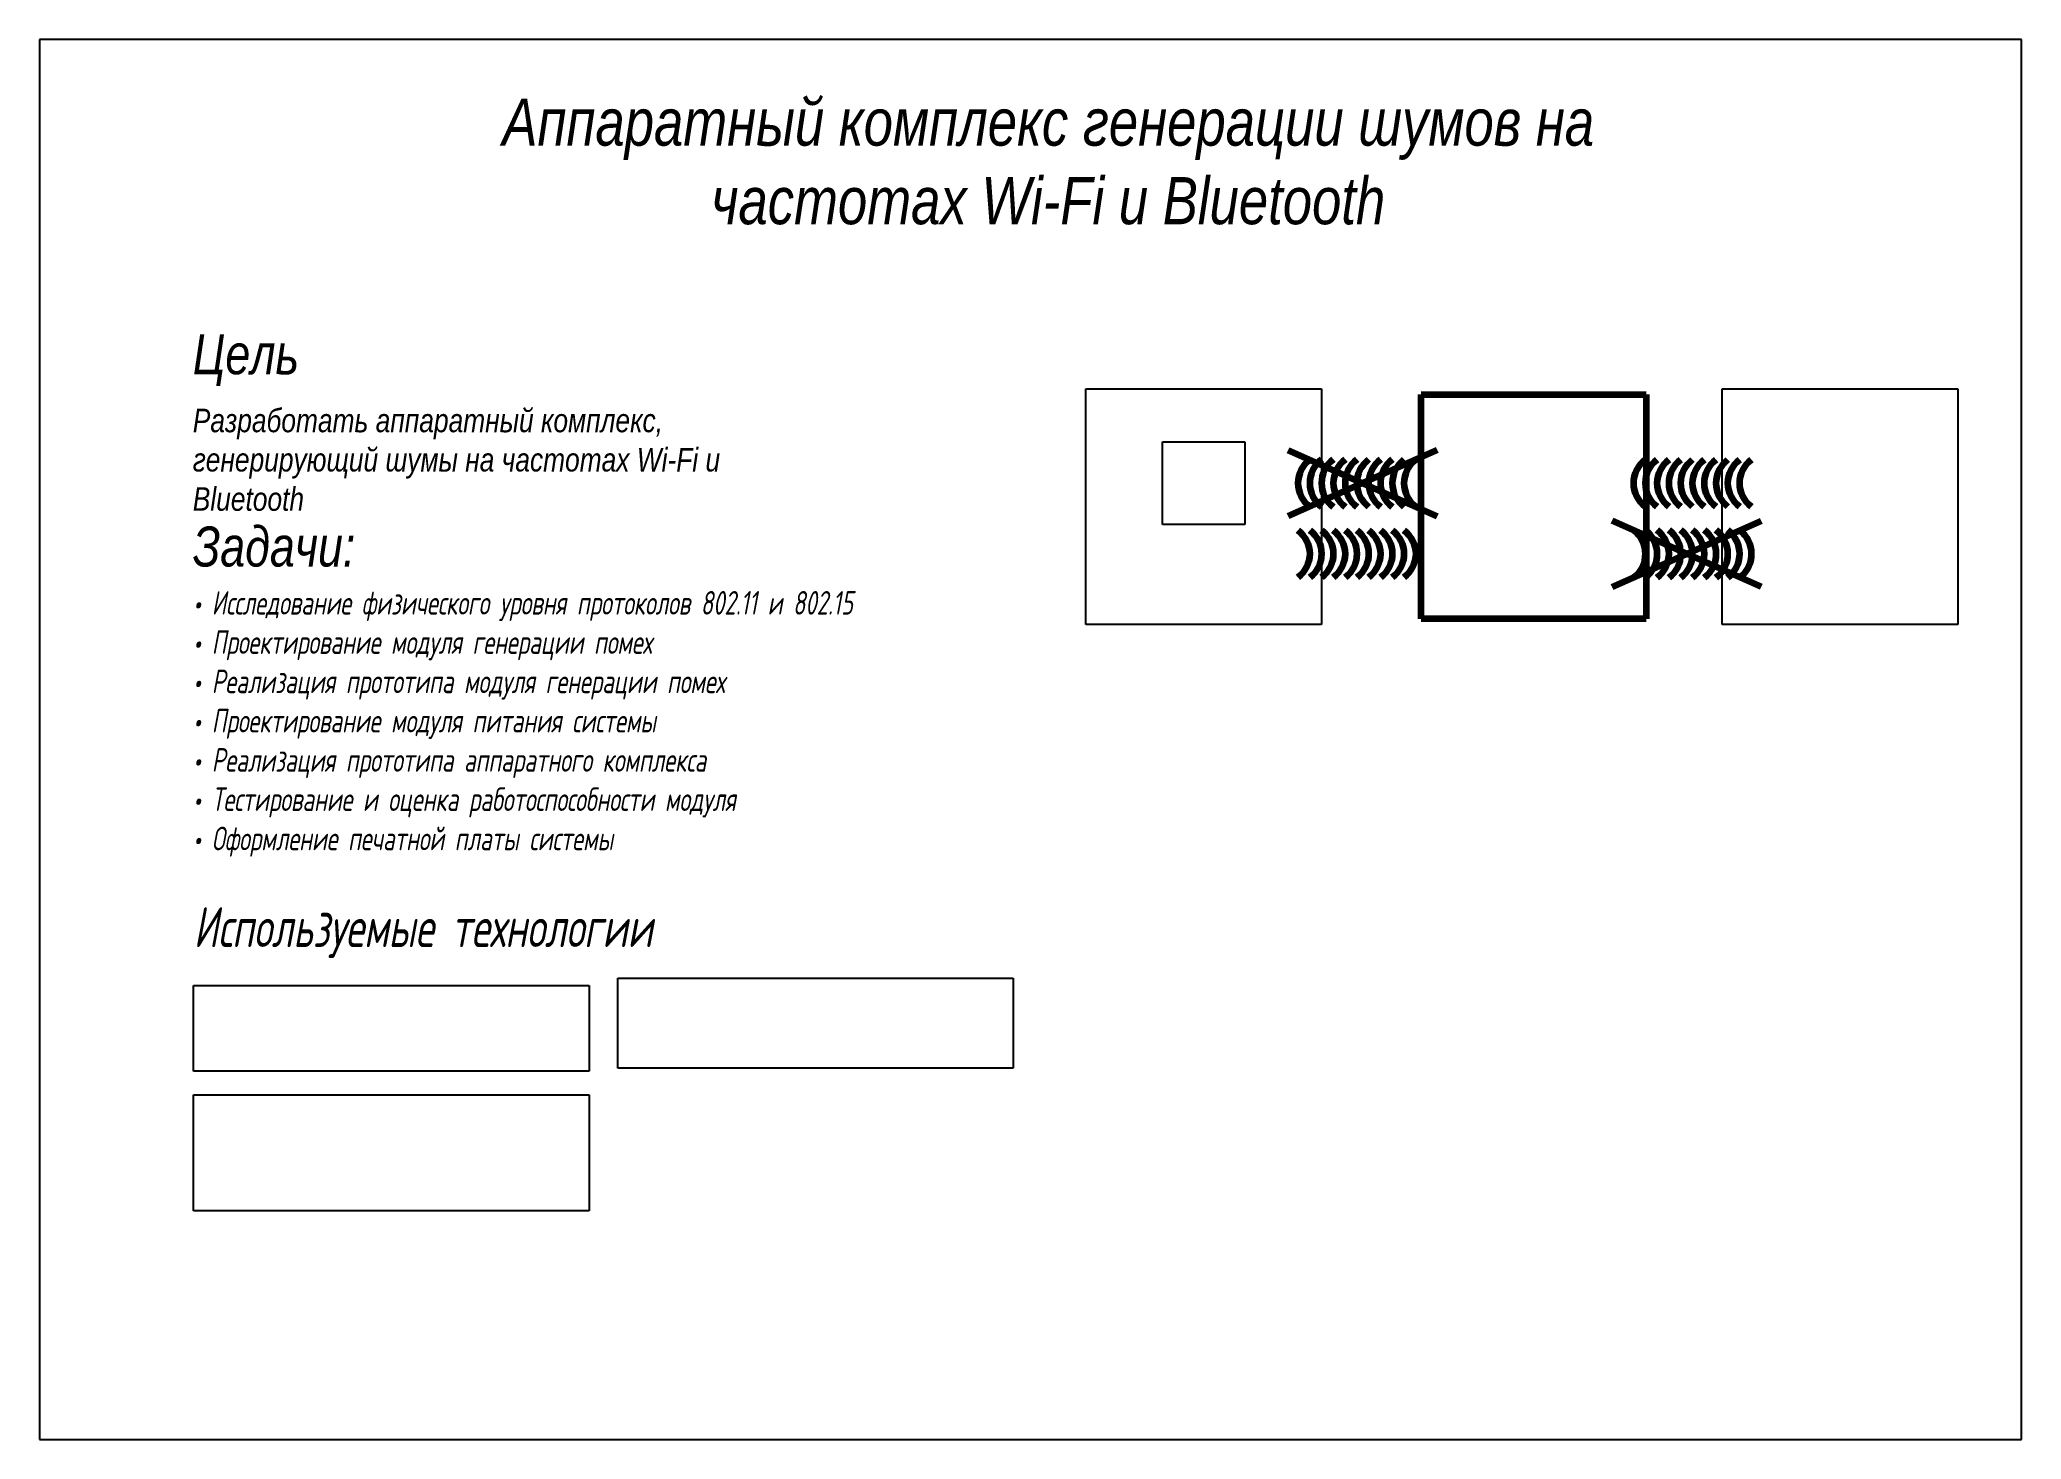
# Model space of a CAD drawing. Header units: millimetres. Extents: x 0 to 841, y 0 to 1208.
# Drawn here: x 0 to 841, y 614 to 1208 of the extents above; entities that cross this region are included whole.
import ezdxf

# ---------------------------------------------------------------- set-up
doc = ezdxf.new("R2010")
doc.units = ezdxf.units.MM
doc.layers.add('Lines', color=171, linetype='Continuous', lineweight=100)
doc.styles.add('Ш-2П', font='ariali.ttf', dxfattribs={"width": 0.8, "height": 2.5})
doc.styles.add('Ш-5', font='ariali.ttf', dxfattribs={"width": 0.8, "height": 5})
doc.styles.add('ШЧ', font='isocpeui.ttf', dxfattribs={"width": 0.7, "height": 5})
picture_1 = doc.add_image_def('image1.png', size_in_pixel=(1920, 436))
picture_2 = doc.add_image_def('image2.png', size_in_pixel=(1829, 396))
picture_3 = doc.add_image_def('image3.png', size_in_pixel=(2045, 600))
picture_4 = doc.add_image_def('image4.png', size_in_pixel=(512, 512))
picture_5 = doc.add_image_def('image5.png', size_in_pixel=(512, 512))
picture_6 = doc.add_image_def('image6.png', size_in_pixel=(418, 417))
picture_7 = doc.add_image_def('image7.png', size_in_pixel=(512, 512))

msp = doc.modelspace()

# ---------------------------------------------------------------- texts
at = {"attachment_point": 1}
for s, width, gutter_width, heights, insert, char_height, style in [('\\pxqc;Аппаратный комплекс генерации шумов на частотах Wi-Fi и Bluetooth', 481.0537, 12.5, [0], (187.5, 1183), 20, 'Ш-5'), ('• Исследование физического уровня протоколов 802.11 и 802.15\\P• Проектирование модуля генерации помех\\P• Реализация прототипа модуля генерации помех\\P• Проектирование модуля питания системы\\P• Реализация прототипа аппаратного комплекса\\P• Тестирование и оценка работоспособности модуля\\P• Оформление печатной платы системы', 304.3269, 35, [116.55], (65, 974), 10, 'ШЧ'), ('Используемые технологии', 250.8442, 35, [16.77], (65.33, 839.91), 17, 'ШЧ')]:
    msp.add_mtext_dynamic_manual_height_columns(s, width=width, gutter_width=gutter_width, heights=heights, dxfattribs=dict(at, insert=insert, char_height=char_height, style=style))
at = {"attachment_point": 1, "style": 'Ш-2П'}
for s, insert, char_height, width in [('Цель', (65, 1083), 17, 113.2529), ('Разработать аппаратный комплекс, генерирующий шумы на частотах Wi-Fi и Bluetooth', (65, 1051.4), 10, 238.7088), ('Задачи:', (65, 1001.4), 17, 113.2529)]:
    msp.add_mtext(s, dxfattribs=dict(at, insert=insert, char_height=char_height, width=width))

# ---------------------------------------------------------------- blocks, each defined once
blk = doc.blocks.new('*U12')
at = {"layer": 'Lines'}
blk.add_arc((10, 0), 12.5, 126.8699, 233.1301, dxfattribs=at)
blk = doc.blocks.new('*U13')
at = {"layer": 'Lines', "color": 0, "linetype": 'ByBlock', "lineweight": -2, "transparency": 16777216}
for p in [(0, 0), (5, 0), (10, 0), (15, 0), (20, 0), (25, 0), (30, 0), (35, 0), (40, 0), (45, 0)]:
    blk.add_blockref('*U12', p, dxfattribs=at)
blk = doc.blocks.new('*U16')
at = {"layer": 'Lines'}
blk.add_arc((10, 0), 12.5, 126.8699, 233.1301, dxfattribs=at)
blk = doc.blocks.new('*U17')
at = {"layer": 'Lines', "color": 0, "linetype": 'ByBlock', "lineweight": -2, "transparency": 16777216}
for p in [(0, 0), (5, 0), (10, 0), (15, 0), (20, 0), (25, 0), (30, 0), (35, 0), (40, 0), (45, 0)]:
    blk.add_blockref('*U16', p, dxfattribs=at)
blk = doc.blocks.new('*U22')
at = {"layer": 'Lines'}
blk.add_arc((10, 0), 12.5, 126.8699, 233.1301, dxfattribs=at)
blk = doc.blocks.new('*U23')
at = {"layer": 'Lines', "color": 0, "linetype": 'ByBlock', "lineweight": -2, "transparency": 16777216}
for p in [(0, 0), (5, 0), (10, 0), (15, 0), (20, 0), (25, 0), (30, 0), (35, 0), (40, 0), (45, 0)]:
    blk.add_blockref('*U22', p, dxfattribs=at)
blk = doc.blocks.new('*U24')
at = {"layer": 'Lines'}
blk.add_arc((10, 0), 12.5, 126.8699, 233.1301, dxfattribs=at)
blk = doc.blocks.new('*U25')
at = {"layer": 'Lines', "color": 0, "linetype": 'ByBlock', "lineweight": -2, "transparency": 16777216}
for p in [(0, 0), (5, 0), (10, 0), (15, 0), (20, 0), (25, 0), (30, 0), (35, 0), (40, 0), (45, 0)]:
    blk.add_blockref('*U24', p, dxfattribs=at)

# ---------------------------------------------------------------- linework, layer by layer
for p, q in [((841, 1208), (0, 1208)), ((0, 1208), (0, 614)), ((841, 614), (841, 1208)), ((0, 614), (841, 614))]:
    msp.add_line(p, q)
at = {"layer": 'Lines', "lineweight": 100}
for p, q in [((529.87, 1033.84), (593.14, 1005.72)), ((593.14, 1033.84), (529.87, 1005.72))]:
    msp.add_line(p, q, dxfattribs=at)
at = {"layer": 'Lines'}
for p, q in [((730.64, 975.72, 5), (667.37, 1003.84, 5)), ((667.37, 975.72, 5), (730.64, 1003.84, 5))]:
    msp.add_line(p, q, dxfattribs=at)

# ---------------------------------------------------------------- block references
at = {"layer": 'Lines', "lineweight": 100}
msp.add_blockref('*U17', (536.5, 1019.78), dxfattribs=at)
at = {"layer": 'Lines', "xscale": -1, "rotation": 180}
msp.add_blockref('*U23', (679, 1019.78), dxfattribs=at)
at = {"layer": 'Lines', "lineweight": 100, "xscale": -1}
msp.add_blockref('*U13', (581.5, 989.78, -5), dxfattribs=at)
at = {"layer": 'Lines', "rotation": 180}
msp.add_blockref('*U25', (724, 989.78, 5), dxfattribs=at)

msp.set_redraw_order([(e.dxf.handle, doc.entitydb.next_handle()) for e in msp.query("TEXT MTEXT ATTDEF DIMENSION ARC_DIMENSION")])  # texts and dimensions are drawn at this point

# ---------------------------------------------------------------- pictures from other files: only their frames are drawn
image = msp.add_image(picture_4, insert=(444, 959.78), size_in_units=(100, 100))
image.dxf.flags = 15
image = msp.add_image(picture_5, insert=(714, 959.78), size_in_units=(100, 100))
image.dxf.flags = 15
image = msp.add_image(picture_7, insert=(476.5, 1002.28), size_in_units=(35, 35))
image.dxf.flags = 15
image = msp.add_image(picture_1, insert=(245.33, 771.58), size_in_units=(167.81, 38.11))
image.dxf.flags = 15
image = msp.add_image(picture_2, insert=(65.33, 770.24), size_in_units=(167.81, 36.33))
image.dxf.flags = 15
image = msp.add_image(picture_3, insert=(65.33, 711.01), size_in_units=(167.81, 49.24))
image.dxf.flags = 15
at = {"layer": 'Lines'}
image = msp.add_image(picture_6, insert=(586.27, 962.16), size_in_units=(95.48, 95.25), dxfattribs=at)
image.dxf.flags = 15

doc.saveas('drawing.dxf')
